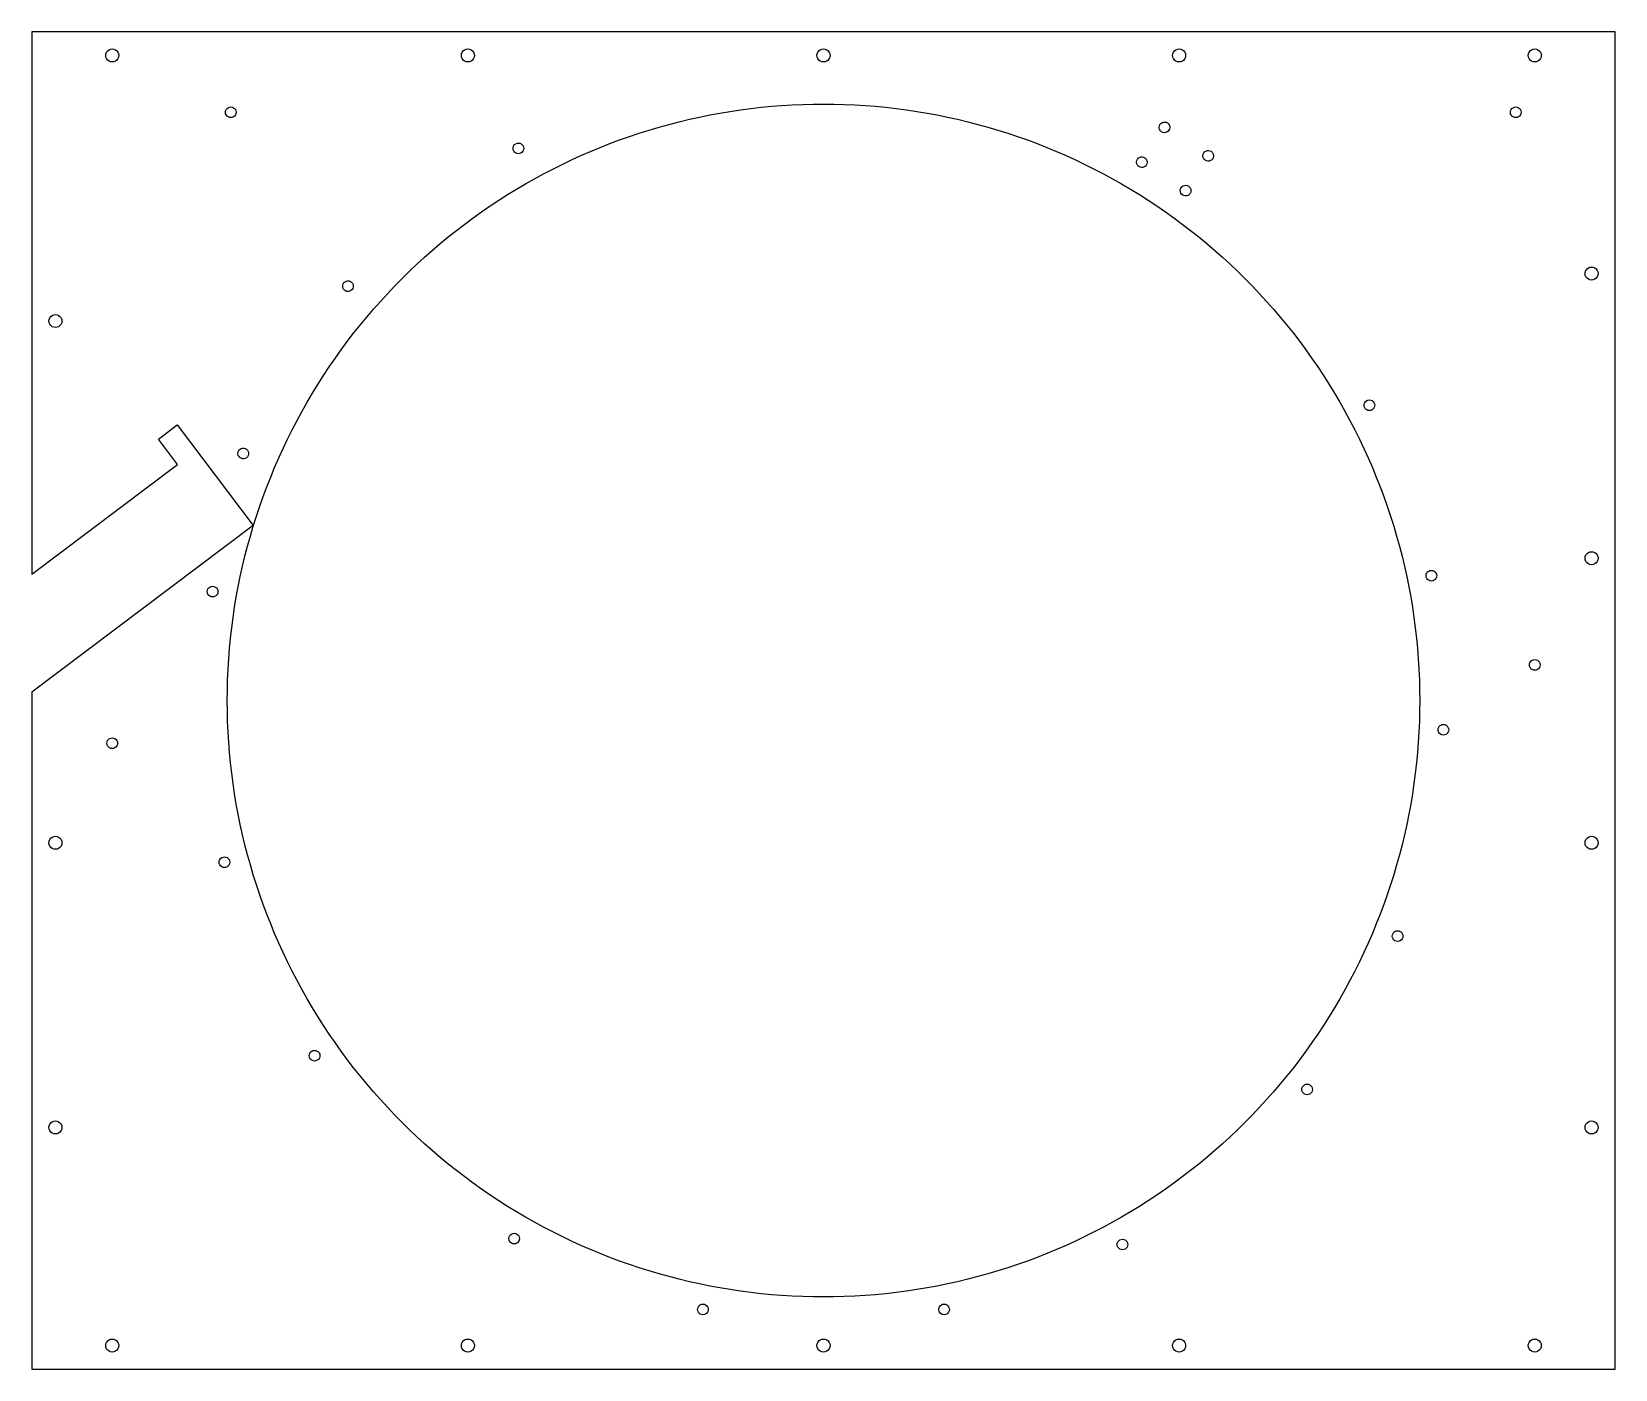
# Model space of a CAD drawing. Header units: metres. Extents: x -334 to 334, y -282 to 282.
import ezdxf

# ---------------------------------------------------------------- set-up
doc = ezdxf.new("R2010")
doc.units = ezdxf.units.M

msp = doc.modelspace()

# ---------------------------------------------------------------- linework, layer by layer
for p, q in [((334, 282), (-334, 282)), ((-334, 282), (-334, 53.2174)), ((334, -282), (334, 282)), ((-302.382, 273.375), (-301.945, 273.945)), ((-301.945, 273.945), (-301.375, 274.382)), ((-301.375, 274.382), (-300.712, 274.656)), ((-300.712, 274.656), (-300, 274.75)), ((-300, 274.75), (-299.288, 274.656)), ((-299.288, 274.656), (-298.625, 274.382)), ((-298.625, 274.382), (-298.055, 273.945)), ((-298.055, 273.945), (-297.618, 273.375)), ((-152.382, 273.375), (-151.945, 273.945)), ((-151.945, 273.945), (-151.375, 274.382)), ((-151.375, 274.382), (-150.712, 274.656)), ((-150.712, 274.656), (-150, 274.75)), ((-150, 274.75), (-149.288, 274.656)), ((-149.288, 274.656), (-148.625, 274.382)), ((-148.625, 274.382), (-148.055, 273.945)), ((-148.055, 273.945), (-147.618, 273.375)), ((-2.3816, 273.375), (-1.9445, 273.945)), ((-1.9445, 273.945), (-1.375, 274.382)), ((-1.375, 274.382), (-0.7117, 274.656)), ((-0.7117, 274.656), (0, 274.75)), ((0, 274.75), (0.7117, 274.656)), ((0.7117, 274.656), (1.375, 274.382)), ((1.375, 274.382), (1.9445, 273.945)), ((1.9445, 273.945), (2.3816, 273.375)), ((147.618, 273.375), (148.055, 273.945)), ((148.055, 273.945), (148.625, 274.382)), ((148.625, 274.382), (149.288, 274.656)), ((149.288, 274.656), (150, 274.75)), ((150, 274.75), (150.712, 274.656)), ((150.712, 274.656), (151.375, 274.382)), ((151.375, 274.382), (151.945, 273.945)), ((151.945, 273.945), (152.382, 273.375)), ((297.618, 273.375), (298.055, 273.945)), ((298.055, 273.945), (298.625, 274.382)), ((298.625, 274.382), (299.288, 274.656)), ((299.288, 274.656), (300, 274.75)), ((300, 274.75), (300.712, 274.656)), ((300.712, 274.656), (301.375, 274.382)), ((301.375, 274.382), (301.945, 273.945)), ((301.945, 273.945), (302.382, 273.375)), ((-302.75, 272), (-302.656, 272.712)), ((-302.656, 271.288), (-302.75, 272)), ((-302.656, 272.712), (-302.382, 273.375)), ((-302.382, 270.625), (-302.656, 271.288)), ((-301.945, 270.055), (-302.382, 270.625)), ((-301.375, 269.618), (-301.945, 270.055)), ((-300.712, 269.344), (-301.375, 269.618)), ((-300, 269.25), (-300.712, 269.344)), ((-299.288, 269.344), (-300, 269.25)), ((-298.625, 269.618), (-299.288, 269.344)), ((-298.055, 270.055), (-298.625, 269.618)), ((-297.618, 270.625), (-298.055, 270.055)), ((-297.618, 273.375), (-297.344, 272.712)), ((-297.344, 271.288), (-297.618, 270.625)), ((-297.344, 272.712), (-297.25, 272)), ((-297.25, 272), (-297.344, 271.288)), ((-152.75, 272), (-152.656, 272.712)), ((-152.656, 271.288), (-152.75, 272)), ((-152.656, 272.712), (-152.382, 273.375)), ((-152.382, 270.625), (-152.656, 271.288)), ((-151.945, 270.055), (-152.382, 270.625)), ((-151.375, 269.618), (-151.945, 270.055)), ((-150.712, 269.344), (-151.375, 269.618)), ((-150, 269.25), (-150.712, 269.344)), ((-149.288, 269.344), (-150, 269.25)), ((-148.625, 269.618), (-149.288, 269.344)), ((-148.055, 270.055), (-148.625, 269.618)), ((-147.618, 270.625), (-148.055, 270.055)), ((-147.618, 273.375), (-147.344, 272.712)), ((-147.344, 271.288), (-147.618, 270.625)), ((-147.344, 272.712), (-147.25, 272)), ((-147.25, 272), (-147.344, 271.288)), ((-2.75, 272), (-2.6563, 272.712)), ((-2.6563, 271.288), (-2.75, 272)), ((-2.6563, 272.712), (-2.3816, 273.375)), ((-2.3816, 270.625), (-2.6563, 271.288)), ((-1.9445, 270.055), (-2.3816, 270.625)), ((-1.375, 269.618), (-1.9445, 270.055)), ((-0.7117, 269.344), (-1.375, 269.618)), ((0, 269.25), (-0.7117, 269.344)), ((0.7117, 269.344), (0, 269.25)), ((1.375, 269.618), (0.7117, 269.344)), ((1.9445, 270.055), (1.375, 269.618)), ((2.3816, 270.625), (1.9445, 270.055)), ((2.3816, 273.375), (2.6563, 272.712)), ((2.6563, 271.288), (2.3816, 270.625)), ((2.6563, 272.712), (2.75, 272)), ((2.75, 272), (2.6563, 271.288)), ((147.25, 272), (147.344, 272.712)), ((147.344, 271.288), (147.25, 272)), ((147.344, 272.712), (147.618, 273.375)), ((147.618, 270.625), (147.344, 271.288)), ((148.055, 270.055), (147.618, 270.625)), ((148.625, 269.618), (148.055, 270.055)), ((149.288, 269.344), (148.625, 269.618)), ((150, 269.25), (149.288, 269.344)), ((150.712, 269.344), (150, 269.25)), ((151.375, 269.618), (150.712, 269.344)), ((151.945, 270.055), (151.375, 269.618)), ((152.382, 270.625), (151.945, 270.055)), ((152.382, 273.375), (152.656, 272.712)), ((152.656, 271.288), (152.382, 270.625)), ((152.656, 272.712), (152.75, 272)), ((152.75, 272), (152.656, 271.288)), ((297.25, 272), (297.344, 272.712)), ((297.344, 271.288), (297.25, 272)), ((297.344, 272.712), (297.618, 273.375)), ((297.618, 270.625), (297.344, 271.288)), ((298.055, 270.055), (297.618, 270.625)), ((298.625, 269.618), (298.055, 270.055)), ((299.288, 269.344), (298.625, 269.618)), ((300, 269.25), (299.288, 269.344)), ((300.712, 269.344), (300, 269.25)), ((301.375, 269.618), (300.712, 269.344)), ((301.945, 270.055), (301.375, 269.618)), ((302.382, 270.625), (301.945, 270.055)), ((302.382, 273.375), (302.656, 272.712)), ((302.656, 271.288), (302.382, 270.625)), ((302.656, 272.712), (302.75, 272)), ((302.75, 272), (302.656, 271.288)), ((-252.25, 248), (-252.173, 248.582)), ((-252.173, 247.418), (-252.25, 248)), ((-252.173, 248.582), (-251.949, 249.125)), ((-251.949, 246.875), (-252.173, 247.418)), ((-251.949, 249.125), (-251.591, 249.591)), ((-251.591, 249.591), (-251.125, 249.949)), ((-251.125, 249.949), (-250.582, 250.173)), ((-250.582, 250.173), (-250, 250.25)), ((-250, 250.25), (-249.418, 250.173)), ((-249.418, 250.173), (-248.875, 249.949)), ((-248.875, 249.949), (-248.409, 249.591)), ((-248.409, 249.591), (-248.051, 249.125)), ((-248.051, 249.125), (-247.827, 248.582)), ((-247.827, 247.418), (-248.051, 246.875)), ((-247.827, 248.582), (-247.75, 248)), ((-247.75, 248), (-247.827, 247.418)), ((-47.9884, 246.879), (-43.6725, 247.679)), ((-43.6725, 247.679), (-39.3433, 248.404)), ((-39.3433, 248.404), (-35.002, 249.052)), ((-35.002, 249.052), (-30.6501, 249.625)), ((-30.6501, 249.625), (-26.2889, 250.122)), ((-26.2889, 250.122), (-21.9197, 250.543)), ((-21.9197, 250.543), (-17.5437, 250.887)), ((-17.5437, 250.887), (-13.1625, 251.155)), ((-13.1625, 251.155), (-8.7772, 251.347)), ((-8.7772, 251.347), (-4.3893, 251.462)), ((-4.3893, 251.462), (0, 251.5)), ((0, 251.5), (4.3893, 251.462)), ((4.3893, 251.462), (8.7772, 251.347)), ((8.7772, 251.347), (13.1625, 251.155)), ((13.1625, 251.155), (17.5437, 250.887)), ((17.5437, 250.887), (21.9197, 250.543)), ((21.9197, 250.543), (26.2889, 250.122)), ((26.2889, 250.122), (30.6501, 249.625)), ((30.6501, 249.625), (35.002, 249.052)), ((35.002, 249.052), (39.3433, 248.404)), ((39.3433, 248.404), (43.6725, 247.679)), ((43.6725, 247.679), (47.9884, 246.879)), ((289.75, 248), (289.827, 248.582)), ((289.827, 247.418), (289.75, 248)), ((289.827, 248.582), (290.051, 249.125)), ((290.051, 246.875), (289.827, 247.418)), ((290.051, 249.125), (290.409, 249.591)), ((290.409, 249.591), (290.875, 249.949)), ((290.875, 249.949), (291.418, 250.173)), ((291.418, 250.173), (292, 250.25)), ((292, 250.25), (292.582, 250.173)), ((292.582, 250.173), (293.125, 249.949)), ((293.125, 249.949), (293.591, 249.591)), ((293.591, 249.591), (293.949, 249.125)), ((293.949, 249.125), (294.173, 248.582)), ((294.173, 247.418), (293.949, 246.875)), ((294.173, 248.582), (294.25, 248)), ((294.25, 248), (294.173, 247.418)), ((-251.591, 246.409), (-251.949, 246.875)), ((-251.125, 246.051), (-251.591, 246.409)), ((-250.582, 245.827), (-251.125, 246.051)), ((-250, 245.75), (-250.582, 245.827)), ((-249.418, 245.827), (-250, 245.75)), ((-248.875, 246.051), (-249.418, 245.827)), ((-248.409, 246.409), (-248.875, 246.051)), ((-248.051, 246.875), (-248.409, 246.409)), ((-77.7178, 239.191), (-73.5315, 240.511)), ((-73.5315, 240.511), (-69.3228, 241.757)), ((-69.3228, 241.757), (-65.093, 242.93)), ((-65.093, 242.93), (-60.8434, 244.029)), ((-60.8434, 244.029), (-56.5752, 245.054)), ((-56.5752, 245.054), (-52.2898, 246.004)), ((-52.2898, 246.004), (-47.9884, 246.879)), ((47.9884, 246.879), (52.2898, 246.004)), ((52.2898, 246.004), (56.5752, 245.054)), ((56.5752, 245.054), (60.8434, 244.029)), ((60.8434, 244.029), (65.093, 242.93)), ((65.093, 242.93), (69.3228, 241.757)), ((69.3228, 241.757), (73.5315, 240.511)), ((73.5315, 240.511), (77.7178, 239.191)), ((141.571, 241.775), (141.678, 242.353)), ((141.617, 241.19), (141.571, 241.775)), ((141.813, 240.636), (141.617, 241.19)), ((141.678, 242.353), (141.931, 242.883)), ((142.146, 240.152), (141.813, 240.636)), ((141.931, 242.883), (142.313, 243.33)), ((142.313, 243.33), (142.797, 243.662)), ((142.797, 243.662), (143.35, 243.858)), ((143.35, 243.858), (143.936, 243.904)), ((143.936, 243.904), (144.513, 243.797)), ((144.513, 243.797), (145.044, 243.544)), ((145.044, 243.544), (145.49, 243.163)), ((145.49, 243.163), (145.823, 242.679)), ((145.958, 240.962), (145.705, 240.432)), ((145.823, 242.679), (146.019, 242.125)), ((146.065, 241.54), (145.958, 240.962)), ((146.019, 242.125), (146.065, 241.54)), ((290.409, 246.409), (290.051, 246.875)), ((290.875, 246.051), (290.409, 246.409)), ((291.418, 245.827), (290.875, 246.051)), ((292, 245.75), (291.418, 245.827)), ((292.582, 245.827), (292, 245.75)), ((293.125, 246.051), (292.582, 245.827)), ((293.591, 246.409), (293.125, 246.051)), ((293.949, 246.875), (293.591, 246.409)), ((-130.883, 233.403), (-130.649, 233.941)), ((-130.649, 233.941), (-130.283, 234.401)), ((-130.283, 234.401), (-129.81, 234.75)), ((-129.81, 234.75), (-129.263, 234.964)), ((-129.263, 234.964), (-128.68, 235.03)), ((-128.68, 235.03), (-128.099, 234.943)), ((-128.099, 234.943), (-127.56, 234.708)), ((-127.56, 234.708), (-127.101, 234.342)), ((-127.101, 234.342), (-126.752, 233.87)), ((-126.752, 233.87), (-126.537, 233.323)), ((-94.2135, 233.187), (-90.1295, 234.795)), ((-90.1295, 234.795), (-86.0181, 236.333)), ((-86.0181, 236.333), (-81.8804, 237.798)), ((-81.8804, 237.798), (-77.7178, 239.191)), ((77.7178, 239.191), (81.8804, 237.798)), ((81.8804, 237.798), (86.0181, 236.333)), ((86.0181, 236.333), (90.1295, 234.795)), ((90.1295, 234.795), (94.2135, 233.187)), ((142.593, 239.77), (142.146, 240.152)), ((143.123, 239.518), (142.593, 239.77)), ((143.7, 239.411), (143.123, 239.518)), ((144.286, 239.457), (143.7, 239.411)), ((144.84, 239.653), (144.286, 239.457)), ((145.324, 239.985), (144.84, 239.653)), ((145.705, 240.432), (145.324, 239.985)), ((-130.971, 232.822), (-130.883, 233.403)), ((-130.905, 232.239), (-130.971, 232.822)), ((-130.69, 231.692), (-130.905, 232.239)), ((-130.341, 231.219), (-130.69, 231.692)), ((-129.882, 230.853), (-130.341, 231.219)), ((-129.344, 230.618), (-129.882, 230.853)), ((-128.763, 230.531), (-129.344, 230.618)), ((-128.179, 230.597), (-128.763, 230.531)), ((-127.632, 230.812), (-128.179, 230.597)), ((-127.16, 231.161), (-127.632, 230.812)), ((-126.794, 231.62), (-127.16, 231.161)), ((-126.559, 232.158), (-126.794, 231.62)), ((-126.472, 232.739), (-126.559, 232.158)), ((-126.537, 233.323), (-126.472, 232.739)), ((-110.25, 226.047), (-106.288, 227.936)), ((-106.288, 227.936), (-102.294, 229.757)), ((-102.294, 229.757), (-98.2689, 231.507)), ((-98.2689, 231.507), (-94.2135, 233.187)), ((94.2135, 233.187), (98.2689, 231.507)), ((98.2689, 231.507), (102.294, 229.757)), ((102.294, 229.757), (106.288, 227.936)), ((106.288, 227.936), (110.25, 226.047)), ((132.04, 227.098), (132.147, 227.676)), ((132.147, 227.676), (132.4, 228.206)), ((132.4, 228.206), (132.781, 228.653)), ((132.781, 228.653), (133.266, 228.985)), ((133.266, 228.985), (133.819, 229.182)), ((133.819, 229.182), (134.405, 229.228)), ((134.405, 229.228), (134.982, 229.121)), ((134.982, 229.121), (135.512, 228.868)), ((135.512, 228.868), (135.959, 228.486)), ((135.959, 228.486), (136.292, 228.002)), ((136.292, 228.002), (136.488, 227.449)), ((136.488, 227.449), (136.534, 226.863)), ((160.022, 229.793), (160.129, 230.371)), ((160.068, 229.208), (160.022, 229.793)), ((160.264, 228.654), (160.068, 229.208)), ((160.129, 230.371), (160.382, 230.901)), ((160.597, 228.17), (160.264, 228.654)), ((160.382, 230.901), (160.763, 231.347)), ((161.044, 227.788), (160.597, 228.17)), ((160.763, 231.347), (161.247, 231.68)), ((161.574, 227.536), (161.044, 227.788)), ((161.247, 231.68), (161.801, 231.876)), ((162.151, 227.428), (161.574, 227.536)), ((161.801, 231.876), (162.387, 231.922)), ((162.737, 227.475), (162.151, 227.428)), ((162.387, 231.922), (162.964, 231.815)), ((163.29, 227.671), (162.737, 227.475)), ((162.964, 231.815), (163.494, 231.562)), ((163.774, 228.003), (163.29, 227.671)), ((163.494, 231.562), (163.941, 231.181)), ((164.156, 228.45), (163.774, 228.003)), ((163.941, 231.181), (164.274, 230.697)), ((164.409, 228.98), (164.156, 228.45)), ((164.274, 230.697), (164.47, 230.143)), ((164.516, 229.558), (164.409, 228.98)), ((164.47, 230.143), (164.516, 229.558)), ((-121.93, 219.967), (-118.072, 222.061)), ((-118.072, 222.061), (-114.179, 224.088)), ((-114.179, 224.088), (-110.25, 226.047)), ((110.25, 226.047), (114.179, 224.088)), ((114.179, 224.088), (118.072, 222.061)), ((118.072, 222.061), (121.93, 219.967)), ((132.086, 226.513), (132.04, 227.098)), ((132.282, 225.959), (132.086, 226.513)), ((132.615, 225.475), (132.282, 225.959)), ((133.062, 225.094), (132.615, 225.475)), ((133.592, 224.841), (133.062, 225.094)), ((134.169, 224.734), (133.592, 224.841)), ((134.755, 224.78), (134.169, 224.734)), ((135.308, 224.976), (134.755, 224.78)), ((135.793, 225.309), (135.308, 224.976)), ((136.174, 225.755), (135.793, 225.309)), ((136.427, 226.285), (136.174, 225.755)), ((136.534, 226.863), (136.427, 226.285)), ((-133.275, 213.284), (-129.532, 215.578)), ((-129.532, 215.578), (-125.75, 217.805)), ((-125.75, 217.805), (-121.93, 219.967)), ((121.93, 219.967), (125.75, 217.805)), ((125.75, 217.805), (129.532, 215.578)), ((129.532, 215.578), (133.275, 213.284)), ((150.491, 215.116), (150.598, 215.694)), ((150.537, 214.531), (150.491, 215.116)), ((150.733, 213.977), (150.537, 214.531)), ((150.598, 215.694), (150.851, 216.224)), ((151.066, 213.493), (150.733, 213.977)), ((150.851, 216.224), (151.232, 216.671)), ((151.232, 216.671), (151.716, 217.003)), ((151.716, 217.003), (152.27, 217.199)), ((152.27, 217.199), (152.855, 217.246)), ((152.855, 217.246), (153.433, 217.139)), ((153.433, 217.139), (153.963, 216.886)), ((153.963, 216.886), (154.41, 216.504)), ((154.625, 213.773), (154.243, 213.327)), ((154.41, 216.504), (154.743, 216.02)), ((154.878, 214.303), (154.625, 213.773)), ((154.743, 216.02), (154.939, 215.466)), ((154.985, 214.881), (154.878, 214.303)), ((154.939, 215.466), (154.985, 214.881)), ((-144.254, 206.017), (-140.637, 208.503)), ((-140.637, 208.503), (-136.977, 210.926)), ((-136.977, 210.926), (-133.275, 213.284)), ((133.275, 213.284), (136.977, 210.926)), ((136.977, 210.926), (140.637, 208.503)), ((140.637, 208.503), (144.254, 206.017)), ((151.512, 213.112), (151.066, 213.493)), ((152.042, 212.859), (151.512, 213.112)), ((152.62, 212.752), (152.042, 212.859)), ((153.206, 212.798), (152.62, 212.752)), ((153.759, 212.994), (153.206, 212.798)), ((154.243, 213.327), (153.759, 212.994)), ((-154.839, 198.185), (-151.356, 200.857)), ((-151.356, 200.857), (-147.828, 203.468)), ((-147.828, 203.468), (-144.254, 206.017)), ((144.254, 206.017), (147.828, 203.468)), ((147.828, 203.468), (151.356, 200.857)), ((151.356, 200.857), (154.839, 198.185)), ((-161.661, 192.66), (-158.274, 195.452)), ((-158.274, 195.452), (-154.839, 198.185)), ((154.839, 198.185), (158.274, 195.452)), ((158.274, 195.452), (161.661, 192.66)), ((-168.286, 186.901), (-164.999, 189.809)), ((-164.999, 189.809), (-161.661, 192.66)), ((161.661, 192.66), (164.999, 189.809)), ((164.999, 189.809), (168.286, 186.901)), ((-177.837, 177.837), (-174.707, 180.914)), ((-174.707, 180.914), (-171.523, 183.935)), ((-171.523, 183.935), (-168.286, 186.901)), ((168.286, 186.901), (171.523, 183.935)), ((171.523, 183.935), (174.707, 180.914)), ((174.707, 180.914), (177.837, 177.837)), ((321.25, 180), (321.344, 180.712)), ((321.344, 180.712), (321.618, 181.375)), ((321.618, 181.375), (322.055, 181.945)), ((322.055, 181.945), (322.625, 182.382)), ((322.625, 182.382), (323.288, 182.656)), ((323.288, 182.656), (324, 182.75)), ((324, 182.75), (324.712, 182.656)), ((324.712, 182.656), (325.375, 182.382)), ((325.375, 182.382), (325.945, 181.945)), ((325.945, 181.945), (326.382, 181.375)), ((326.382, 181.375), (326.656, 180.712)), ((326.656, 180.712), (326.75, 180)), ((-202.819, 174.562), (-202.782, 175.149)), ((-202.702, 173.987), (-202.819, 174.562)), ((-202.782, 175.149), (-202.595, 175.705)), ((-202.441, 173.461), (-202.702, 173.987)), ((-202.595, 175.705), (-202.271, 176.195)), ((-202.271, 176.195), (-201.83, 176.584)), ((-201.83, 176.584), (-201.304, 176.845)), ((-201.304, 176.845), (-200.729, 176.962)), ((-200.729, 176.962), (-200.142, 176.925)), ((-200.142, 176.925), (-199.586, 176.738)), ((-199.586, 176.738), (-199.096, 176.414)), ((-199.096, 176.414), (-198.707, 175.973)), ((-198.553, 173.729), (-198.877, 173.239)), ((-198.707, 175.973), (-198.446, 175.447)), ((-198.366, 174.285), (-198.553, 173.729)), ((-198.446, 175.447), (-198.329, 174.872)), ((-198.329, 174.872), (-198.366, 174.285)), ((-183.935, 171.523), (-180.914, 174.707)), ((-180.914, 174.707), (-177.837, 177.837)), ((177.837, 177.837), (180.914, 174.707)), ((180.914, 174.707), (183.935, 171.523)), ((321.344, 179.288), (321.25, 180)), ((321.618, 178.625), (321.344, 179.288)), ((322.055, 178.055), (321.618, 178.625)), ((322.625, 177.618), (322.055, 178.055)), ((323.288, 177.344), (322.625, 177.618)), ((324, 177.25), (323.288, 177.344)), ((324.712, 177.344), (324, 177.25)), ((325.375, 177.618), (324.712, 177.344)), ((325.945, 178.055), (325.375, 177.618)), ((326.382, 178.625), (325.945, 178.055)), ((326.656, 179.288), (326.382, 178.625)), ((326.75, 180), (326.656, 179.288)), ((-202.052, 173.02), (-202.441, 173.461)), ((-201.562, 172.696), (-202.052, 173.02)), ((-201.006, 172.509), (-201.562, 172.696)), ((-200.419, 172.472), (-201.006, 172.509)), ((-199.844, 172.589), (-200.419, 172.472)), ((-199.318, 172.85), (-199.844, 172.589)), ((-198.877, 173.239), (-199.318, 172.85)), ((-189.809, 164.999), (-186.901, 168.286)), ((-186.901, 168.286), (-183.935, 171.523)), ((183.935, 171.523), (186.901, 168.286)), ((186.901, 168.286), (189.809, 164.999)), ((-326.75, 160), (-326.656, 160.712)), ((-326.656, 160.712), (-326.382, 161.375)), ((-326.382, 161.375), (-325.945, 161.945)), ((-325.945, 161.945), (-325.375, 162.382)), ((-325.375, 162.382), (-324.712, 162.656)), ((-324.712, 162.656), (-324, 162.75)), ((-324, 162.75), (-323.288, 162.656)), ((-323.288, 162.656), (-322.625, 162.382)), ((-322.625, 162.382), (-322.055, 161.945)), ((-322.055, 161.945), (-321.618, 161.375)), ((-321.618, 161.375), (-321.344, 160.712)), ((-321.344, 160.712), (-321.25, 160)), ((-195.452, 158.274), (-192.66, 161.661)), ((-192.66, 161.661), (-189.809, 164.999)), ((189.809, 164.999), (192.66, 161.661)), ((192.66, 161.661), (195.452, 158.274)), ((-326.656, 159.288), (-326.75, 160)), ((-326.382, 158.625), (-326.656, 159.288)), ((-325.945, 158.055), (-326.382, 158.625)), ((-325.375, 157.618), (-325.945, 158.055)), ((-324.712, 157.344), (-325.375, 157.618)), ((-324, 157.25), (-324.712, 157.344)), ((-323.288, 157.344), (-324, 157.25)), ((-322.625, 157.618), (-323.288, 157.344)), ((-322.055, 158.055), (-322.625, 157.618)), ((-321.618, 158.625), (-322.055, 158.055)), ((-321.344, 159.288), (-321.618, 158.625)), ((-321.25, 160), (-321.344, 159.288)), ((-200.857, 151.356), (-198.185, 154.839)), ((-198.185, 154.839), (-195.452, 158.274)), ((195.452, 158.274), (198.185, 154.839)), ((198.185, 154.839), (200.857, 151.356)), ((-206.017, 144.254), (-203.468, 147.828)), ((-203.468, 147.828), (-200.857, 151.356)), ((200.857, 151.356), (203.468, 147.828)), ((203.468, 147.828), (206.017, 144.254)), ((-210.926, 136.977), (-208.503, 140.637)), ((-208.503, 140.637), (-206.017, 144.254)), ((206.017, 144.254), (208.503, 140.637)), ((208.503, 140.637), (210.926, 136.977)), ((-213.284, 133.275), (-210.926, 136.977)), ((210.926, 136.977), (213.284, 133.275)), ((-217.805, 125.75), (-215.578, 129.532)), ((-215.578, 129.532), (-213.284, 133.275)), ((213.284, 133.275), (215.578, 129.532)), ((215.578, 129.532), (217.805, 125.75)), ((-222.061, 118.072), (-219.967, 121.93)), ((-219.967, 121.93), (-217.805, 125.75)), ((217.805, 125.75), (219.967, 121.93)), ((219.967, 121.93), (222.061, 118.072)), ((227.998, 124.495), (228.075, 125.077)), ((228.075, 123.912), (227.998, 124.495)), ((228.075, 125.077), (228.299, 125.62)), ((228.299, 123.37), (228.075, 123.912)), ((228.299, 125.62), (228.657, 126.086)), ((228.657, 122.904), (228.299, 123.37)), ((228.657, 126.086), (229.123, 126.443)), ((229.123, 122.546), (228.657, 122.904)), ((229.123, 126.443), (229.666, 126.668)), ((229.666, 122.321), (229.123, 122.546)), ((229.666, 126.668), (230.248, 126.745)), ((230.248, 122.245), (229.666, 122.321)), ((230.248, 126.745), (230.83, 126.668)), ((230.83, 122.321), (230.248, 122.245)), ((230.83, 126.668), (231.373, 126.443)), ((231.373, 122.546), (230.83, 122.321)), ((231.373, 126.443), (231.839, 126.086)), ((231.839, 122.904), (231.373, 122.546)), ((231.839, 126.086), (232.197, 125.62)), ((232.197, 123.37), (231.839, 122.904)), ((232.197, 125.62), (232.421, 125.077)), ((232.421, 123.912), (232.197, 123.37)), ((232.421, 125.077), (232.498, 124.495)), ((232.498, 124.495), (232.421, 123.912)), ((-280.559, 110.212), (-272.566, 116.222)), ((-272.566, 116.222), (-240.608, 73.7209)), ((-226.047, 110.25), (-224.088, 114.179)), ((-224.088, 114.179), (-222.061, 118.072)), ((222.061, 118.072), (224.088, 114.179)), ((224.088, 114.179), (226.047, 110.25)), ((-272.485, 99.4739), (-280.559, 110.212)), ((-227.936, 106.288), (-226.047, 110.25)), ((226.047, 110.25), (227.936, 106.288)), ((-246.981, 103.913), (-246.976, 104.5)), ((-246.835, 103.344), (-246.981, 103.913)), ((-246.976, 104.5), (-246.818, 105.066)), ((-246.546, 102.833), (-246.835, 103.344)), ((-246.818, 105.066), (-246.519, 105.572)), ((-246.135, 102.413), (-246.546, 102.833)), ((-246.519, 105.572), (-246.1, 105.983)), ((-245.629, 102.115), (-246.135, 102.413)), ((-246.1, 105.983), (-245.589, 106.272)), ((-245.063, 101.957), (-245.629, 102.115)), ((-245.589, 106.272), (-245.02, 106.419)), ((-244.476, 101.952), (-245.063, 101.957)), ((-245.02, 106.419), (-244.432, 106.413)), ((-243.907, 102.098), (-244.476, 101.952)), ((-244.432, 106.413), (-243.867, 106.255)), ((-243.396, 102.387), (-243.907, 102.098)), ((-243.867, 106.255), (-243.361, 105.957)), ((-242.976, 102.798), (-243.396, 102.387)), ((-243.361, 105.957), (-242.949, 105.537)), ((-242.678, 103.304), (-242.976, 102.798)), ((-242.949, 105.537), (-242.661, 105.026)), ((-242.52, 103.87), (-242.678, 103.304)), ((-242.661, 105.026), (-242.514, 104.457)), ((-242.514, 104.457), (-242.52, 103.87)), ((-231.507, 98.2689), (-229.757, 102.294)), ((-229.757, 102.294), (-227.936, 106.288)), ((227.936, 106.288), (229.757, 102.294)), ((229.757, 102.294), (231.507, 98.2689)), ((-334, 53.2174), (-272.485, 99.4739)), ((-234.795, 90.1295), (-233.187, 94.2135)), ((-233.187, 94.2135), (-231.507, 98.2689)), ((231.507, 98.2689), (233.187, 94.2135)), ((233.187, 94.2135), (234.795, 90.1295)), ((-236.333, 86.0181), (-234.795, 90.1295)), ((234.795, 90.1295), (236.333, 86.0181)), ((-239.191, 77.7178), (-237.798, 81.8804)), ((-237.798, 81.8804), (-236.333, 86.0181)), ((236.333, 86.0181), (237.798, 81.8804)), ((237.798, 81.8804), (239.191, 77.7178)), ((-240.608, 73.7209), (-334, 3.4947)), ((-241.757, 69.3228), (-240.511, 73.5315)), ((-240.511, 73.5315), (-239.191, 77.7178)), ((239.191, 77.7178), (240.511, 73.5315)), ((240.511, 73.5315), (241.757, 69.3228)), ((-242.93, 65.093), (-241.757, 69.3228)), ((241.757, 69.3228), (242.93, 65.093)), ((-245.054, 56.5752), (-244.029, 60.8434)), ((-244.029, 60.8434), (-242.93, 65.093)), ((242.93, 65.093), (244.029, 60.8434)), ((244.029, 60.8434), (245.054, 56.5752)), ((321.25, 60), (321.344, 60.7117)), ((321.344, 60.7117), (321.618, 61.375)), ((321.618, 61.375), (322.055, 61.9445)), ((322.055, 61.9445), (322.625, 62.3816)), ((322.625, 62.3816), (323.288, 62.6563)), ((323.288, 62.6563), (324, 62.75)), ((324, 62.75), (324.712, 62.6563)), ((324.712, 62.6563), (325.375, 62.3816)), ((325.375, 62.3816), (325.945, 61.9445)), ((325.945, 61.9445), (326.382, 61.375)), ((326.382, 61.375), (326.656, 60.7117)), ((326.656, 60.7117), (326.75, 60)), ((-246.004, 52.2898), (-245.054, 56.5752)), ((245.054, 56.5752), (246.004, 52.2898)), ((254.23, 53.2145), (254.455, 53.7571)), ((254.455, 53.7571), (254.813, 54.2231)), ((254.813, 54.2231), (255.279, 54.5807)), ((255.279, 54.5807), (255.821, 54.8055)), ((255.821, 54.8055), (256.404, 54.8821)), ((256.404, 54.8821), (256.986, 54.8055)), ((256.986, 54.8055), (257.529, 54.5807)), ((257.529, 54.5807), (257.995, 54.2231)), ((257.995, 54.2231), (258.352, 53.7571)), ((258.352, 53.7571), (258.577, 53.2145)), ((321.344, 59.2882), (321.25, 60)), ((321.618, 58.625), (321.344, 59.2882)), ((322.055, 58.0555), (321.618, 58.625)), ((322.625, 57.6184), (322.055, 58.0555)), ((323.288, 57.3437), (322.625, 57.6184)), ((324, 57.25), (323.288, 57.3437)), ((324.712, 57.3437), (324, 57.25)), ((325.375, 57.6184), (324.712, 57.3437)), ((325.945, 58.0555), (325.375, 57.6184)), ((326.382, 58.625), (325.945, 58.0555)), ((326.656, 59.2882), (326.382, 58.625)), ((326.75, 60), (326.656, 59.2882)), ((-259.867, 46.4846), (-259.642, 47.0272)), ((-259.642, 47.0272), (-259.285, 47.4932)), ((-259.285, 47.4932), (-258.819, 47.8508)), ((-258.819, 47.8508), (-258.276, 48.0756)), ((-258.276, 48.0756), (-257.694, 48.1522)), ((-257.694, 48.1522), (-257.111, 48.0756)), ((-257.111, 48.0756), (-256.569, 47.8508)), ((-256.569, 47.8508), (-256.103, 47.4932)), ((-256.103, 47.4932), (-255.745, 47.0272)), ((-255.745, 47.0272), (-255.52, 46.4846)), ((-247.679, 43.6725), (-246.879, 47.9884)), ((-246.879, 47.9884), (-246.004, 52.2898)), ((246.004, 52.2898), (246.879, 47.9884)), ((246.879, 47.9884), (247.679, 43.6725)), ((254.154, 52.6321), (254.23, 53.2145)), ((254.23, 52.0498), (254.154, 52.6321)), ((254.455, 51.5071), (254.23, 52.0498)), ((254.813, 51.0412), (254.455, 51.5071)), ((255.279, 50.6836), (254.813, 51.0412)), ((255.821, 50.4588), (255.279, 50.6836)), ((256.404, 50.3821), (255.821, 50.4588)), ((256.986, 50.4588), (256.404, 50.3821)), ((257.529, 50.6836), (256.986, 50.4588)), ((257.995, 51.0412), (257.529, 50.6836)), ((258.352, 51.5071), (257.995, 51.0412)), ((258.577, 52.0498), (258.352, 51.5071)), ((258.577, 53.2145), (258.654, 52.6321)), ((258.654, 52.6321), (258.577, 52.0498)), ((-259.944, 45.9022), (-259.867, 46.4846)), ((-259.867, 45.3199), (-259.944, 45.9022)), ((-259.642, 44.7772), (-259.867, 45.3199)), ((-259.285, 44.3112), (-259.642, 44.7772)), ((-258.819, 43.9537), (-259.285, 44.3112)), ((-258.276, 43.7289), (-258.819, 43.9537)), ((-257.694, 43.6522), (-258.276, 43.7289)), ((-257.111, 43.7289), (-257.694, 43.6522)), ((-256.569, 43.9537), (-257.111, 43.7289)), ((-256.103, 44.3112), (-256.569, 43.9537)), ((-255.745, 44.7772), (-256.103, 44.3112)), ((-255.52, 45.3199), (-255.745, 44.7772)), ((-255.52, 46.4846), (-255.444, 45.9022)), ((-255.444, 45.9022), (-255.52, 45.3199)), ((-248.404, 39.3433), (-247.679, 43.6725)), ((247.679, 43.6725), (248.404, 39.3433)), ((-249.625, 30.6501), (-249.052, 35.002)), ((-249.052, 35.002), (-248.404, 39.3433)), ((248.404, 39.3433), (249.052, 35.002)), ((249.052, 35.002), (249.625, 30.6501)), ((-250.122, 26.2889), (-249.625, 30.6501)), ((249.625, 30.6501), (250.122, 26.2889)), ((-250.887, 17.5437), (-250.543, 21.9197)), ((-250.543, 21.9197), (-250.122, 26.2889)), ((250.122, 26.2889), (250.543, 21.9197)), ((250.543, 21.9197), (250.887, 17.5437)), ((-251.155, 13.1625), (-250.887, 17.5437)), ((250.887, 17.5437), (251.155, 13.1625)), ((297.75, 15), (297.827, 15.5823)), ((297.827, 14.4176), (297.75, 15)), ((297.827, 15.5823), (298.051, 16.125)), ((298.051, 13.875), (297.827, 14.4176)), ((298.051, 16.125), (298.409, 16.591)), ((298.409, 13.409), (298.051, 13.875)), ((298.409, 16.591), (298.875, 16.9485)), ((298.875, 13.0514), (298.409, 13.409)), ((298.875, 16.9485), (299.418, 17.1733)), ((299.418, 17.1733), (300, 17.25)), ((300, 17.25), (300.582, 17.1733)), ((300.582, 17.1733), (301.125, 16.9485)), ((301.125, 16.9485), (301.591, 16.591)), ((301.591, 13.409), (301.125, 13.0514)), ((301.591, 16.591), (301.949, 16.125)), ((301.949, 13.875), (301.591, 13.409)), ((301.949, 16.125), (302.173, 15.5823)), ((302.173, 14.4176), (301.949, 13.875)), ((302.173, 15.5823), (302.25, 15)), ((302.25, 15), (302.173, 14.4176)), ((-251.462, 4.3893), (-251.347, 8.7772)), ((-251.347, 8.7772), (-251.155, 13.1625)), ((251.155, 13.1625), (251.347, 8.7772)), ((251.347, 8.7772), (251.462, 4.3893)), ((299.418, 12.8267), (298.875, 13.0514)), ((300, 12.75), (299.418, 12.8267)), ((300.582, 12.8267), (300, 12.75)), ((301.125, 13.0514), (300.582, 12.8267)), ((-334, 3.4947), (-334, -282)), ((-251.5, 0), (-251.462, 4.3893)), ((-251.462, -4.3893), (-251.5, 0)), ((251.462, 4.3893), (251.5, 0)), ((251.5, 0), (251.462, -4.3893)), ((-251.347, -8.7772), (-251.462, -4.3893)), ((251.462, -4.3893), (251.347, -8.7772)), ((-251.155, -13.1625), (-251.347, -8.7772)), ((-250.887, -17.5437), (-251.155, -13.1625)), ((251.155, -13.1625), (250.887, -17.5437)), ((251.347, -8.7772), (251.155, -13.1625)), ((259.209, -12.3301), (259.286, -11.7478)), ((259.286, -12.9124), (259.209, -12.3301)), ((259.286, -11.7478), (259.511, -11.2051)), ((259.511, -13.4551), (259.286, -12.9124)), ((259.511, -11.2051), (259.868, -10.7391)), ((259.868, -10.7391), (260.334, -10.3815)), ((260.334, -10.3815), (260.877, -10.1568)), ((260.877, -10.1568), (261.459, -10.0801)), ((261.459, -10.0801), (262.042, -10.1568)), ((262.042, -10.1568), (262.584, -10.3815)), ((262.584, -10.3815), (263.05, -10.7391)), ((263.05, -10.7391), (263.408, -11.2051)), ((263.408, -11.2051), (263.633, -11.7478)), ((263.633, -12.9124), (263.408, -13.4551)), ((263.633, -11.7478), (263.709, -12.3301)), ((263.709, -12.3301), (263.633, -12.9124)), ((-302.25, -18), (-302.173, -17.4176)), ((-302.173, -18.5823), (-302.25, -18)), ((-302.173, -17.4176), (-301.949, -16.875)), ((-301.949, -19.125), (-302.173, -18.5823)), ((-301.949, -16.875), (-301.591, -16.409)), ((-301.591, -19.591), (-301.949, -19.125)), ((-301.591, -16.409), (-301.125, -16.0514)), ((-301.125, -19.9485), (-301.591, -19.591)), ((-301.125, -16.0514), (-300.582, -15.8267)), ((-300.582, -20.1733), (-301.125, -19.9485)), ((-300.582, -15.8267), (-300, -15.75)), ((-300, -15.75), (-299.418, -15.8267)), ((-299.418, -15.8267), (-298.875, -16.0514)), ((-298.875, -19.9485), (-299.418, -20.1733)), ((-298.875, -16.0514), (-298.409, -16.409)), ((-298.409, -19.591), (-298.875, -19.9485)), ((-298.409, -16.409), (-298.051, -16.875)), ((-298.051, -19.125), (-298.409, -19.591)), ((-298.051, -16.875), (-297.827, -17.4176)), ((-297.827, -18.5823), (-298.051, -19.125)), ((-297.827, -17.4176), (-297.75, -18)), ((-297.75, -18), (-297.827, -18.5823)), ((-250.543, -21.9197), (-250.887, -17.5437)), ((250.887, -17.5437), (250.543, -21.9197)), ((259.868, -13.9211), (259.511, -13.4551)), ((260.334, -14.2787), (259.868, -13.9211)), ((260.877, -14.5034), (260.334, -14.2787)), ((261.459, -14.5801), (260.877, -14.5034)), ((262.042, -14.5034), (261.459, -14.5801)), ((262.584, -14.2787), (262.042, -14.5034)), ((263.05, -13.9211), (262.584, -14.2787)), ((263.408, -13.4551), (263.05, -13.9211)), ((-300, -20.25), (-300.582, -20.1733)), ((-299.418, -20.1733), (-300, -20.25)), ((-250.122, -26.2889), (-250.543, -21.9197)), ((-249.625, -30.6501), (-250.122, -26.2889)), ((250.122, -26.2889), (249.625, -30.6501)), ((250.543, -21.9197), (250.122, -26.2889)), ((-249.052, -35.002), (-249.625, -30.6501)), ((249.625, -30.6501), (249.052, -35.002)), ((-248.404, -39.3433), (-249.052, -35.002)), ((-247.679, -43.6725), (-248.404, -39.3433)), ((248.404, -39.3433), (247.679, -43.6725)), ((249.052, -35.002), (248.404, -39.3433)), ((-246.879, -47.9884), (-247.679, -43.6725)), ((247.679, -43.6725), (246.879, -47.9884)), ((-246.004, -52.2898), (-246.879, -47.9884)), ((-245.054, -56.5752), (-246.004, -52.2898)), ((246.004, -52.2898), (245.054, -56.5752)), ((246.879, -47.9884), (246.004, -52.2898)), ((-326.75, -60), (-326.656, -59.2882)), ((-326.656, -60.7117), (-326.75, -60)), ((-326.656, -59.2882), (-326.382, -58.625)), ((-326.382, -58.625), (-325.945, -58.0555)), ((-325.945, -58.0555), (-325.375, -57.6184)), ((-325.375, -57.6184), (-324.712, -57.3437)), ((-324.712, -57.3437), (-324, -57.25)), ((-324, -57.25), (-323.288, -57.3437)), ((-323.288, -57.3437), (-322.625, -57.6184)), ((-322.625, -57.6184), (-322.055, -58.0555)), ((-322.055, -58.0555), (-321.618, -58.625)), ((-321.618, -58.625), (-321.344, -59.2882)), ((-321.344, -59.2882), (-321.25, -60)), ((-321.25, -60), (-321.344, -60.7117)), ((-244.029, -60.8434), (-245.054, -56.5752)), ((245.054, -56.5752), (244.029, -60.8434)), ((321.25, -60), (321.344, -59.2882)), ((321.344, -60.7117), (321.25, -60)), ((321.344, -59.2882), (321.618, -58.625)), ((321.618, -58.625), (322.055, -58.0555)), ((322.055, -58.0555), (322.625, -57.6184)), ((322.625, -57.6184), (323.288, -57.3437)), ((323.288, -57.3437), (324, -57.25)), ((324, -57.25), (324.712, -57.3437)), ((324.712, -57.3437), (325.375, -57.6184)), ((325.375, -57.6184), (325.945, -58.0555)), ((325.945, -58.0555), (326.382, -58.625)), ((326.382, -58.625), (326.656, -59.2882)), ((326.656, -59.2882), (326.75, -60)), ((326.75, -60), (326.656, -60.7117)), ((-326.382, -61.375), (-326.656, -60.7117)), ((-325.945, -61.9445), (-326.382, -61.375)), ((-325.375, -62.3816), (-325.945, -61.9445)), ((-324.712, -62.6563), (-325.375, -62.3816)), ((-324, -62.75), (-324.712, -62.6563)), ((-323.288, -62.6563), (-324, -62.75)), ((-322.625, -62.3816), (-323.288, -62.6563)), ((-322.055, -61.9445), (-322.625, -62.3816)), ((-321.618, -61.375), (-322.055, -61.9445)), ((-321.344, -60.7117), (-321.618, -61.375)), ((-254.661, -67.062), (-254.303, -66.5961)), ((-254.303, -66.5961), (-253.837, -66.2385)), ((-253.837, -66.2385), (-253.295, -66.0137)), ((-253.295, -66.0137), (-252.712, -65.937)), ((-252.712, -65.937), (-252.13, -66.0137)), ((-252.13, -66.0137), (-251.587, -66.2385)), ((-251.587, -66.2385), (-251.121, -66.5961)), ((-251.121, -66.5961), (-250.764, -67.062)), ((-242.93, -65.093), (-244.029, -60.8434)), ((-241.757, -69.3228), (-242.93, -65.093)), ((242.93, -65.093), (241.757, -69.3228)), ((244.029, -60.8434), (242.93, -65.093)), ((321.618, -61.375), (321.344, -60.7117)), ((322.055, -61.9445), (321.618, -61.375)), ((322.625, -62.3816), (322.055, -61.9445)), ((323.288, -62.6563), (322.625, -62.3816)), ((324, -62.75), (323.288, -62.6563)), ((324.712, -62.6563), (324, -62.75)), ((325.375, -62.3816), (324.712, -62.6563)), ((325.945, -61.9445), (325.375, -62.3816)), ((326.382, -61.375), (325.945, -61.9445)), ((326.656, -60.7117), (326.382, -61.375)), ((-254.962, -68.187), (-254.886, -67.6047)), ((-254.886, -68.7694), (-254.962, -68.187)), ((-254.886, -67.6047), (-254.661, -67.062)), ((-254.661, -69.312), (-254.886, -68.7694)), ((-254.303, -69.778), (-254.661, -69.312)), ((-253.837, -70.1356), (-254.303, -69.778)), ((-253.295, -70.3604), (-253.837, -70.1356)), ((-252.712, -70.437), (-253.295, -70.3604)), ((-252.13, -70.3604), (-252.712, -70.437)), ((-251.587, -70.1356), (-252.13, -70.3604)), ((-251.121, -69.778), (-251.587, -70.1356)), ((-250.764, -69.312), (-251.121, -69.778)), ((-250.764, -67.062), (-250.539, -67.6047)), ((-250.539, -68.7694), (-250.764, -69.312)), ((-250.539, -67.6047), (-250.462, -68.187)), ((-250.462, -68.187), (-250.539, -68.7694)), ((-240.511, -73.5315), (-241.757, -69.3228)), ((241.757, -69.3228), (240.511, -73.5315)), ((-239.191, -77.7178), (-240.511, -73.5315)), ((-237.798, -81.8804), (-239.191, -77.7178)), ((239.191, -77.7178), (237.798, -81.8804)), ((240.511, -73.5315), (239.191, -77.7178)), ((-236.333, -86.0181), (-237.798, -81.8804)), ((-234.795, -90.1295), (-236.333, -86.0181)), ((236.333, -86.0181), (234.795, -90.1295)), ((237.798, -81.8804), (236.333, -86.0181)), ((-233.187, -94.2135), (-234.795, -90.1295)), ((234.795, -90.1295), (233.187, -94.2135)), ((-231.507, -98.2689), (-233.187, -94.2135)), ((-229.757, -102.294), (-231.507, -98.2689)), ((231.507, -98.2689), (229.757, -102.294)), ((233.187, -94.2135), (231.507, -98.2689)), ((239.924, -99.3226), (240, -98.7403)), ((240, -99.905), (239.924, -99.3226)), ((240, -98.7403), (240.225, -98.1976)), ((240.225, -100.448), (240, -99.905)), ((240.225, -98.1976), (240.583, -97.7317)), ((240.583, -97.7317), (241.049, -97.3741)), ((241.049, -97.3741), (241.591, -97.1493)), ((241.591, -97.1493), (242.174, -97.0726)), ((242.174, -97.0726), (242.756, -97.1493)), ((242.756, -97.1493), (243.299, -97.3741)), ((243.299, -97.3741), (243.765, -97.7317)), ((243.765, -97.7317), (244.122, -98.1976)), ((244.122, -98.1976), (244.347, -98.7403)), ((244.347, -99.905), (244.122, -100.448)), ((244.347, -98.7403), (244.424, -99.3226)), ((244.424, -99.3226), (244.347, -99.905)), ((-227.936, -106.288), (-229.757, -102.294)), ((-226.047, -110.25), (-227.936, -106.288)), ((227.936, -106.288), (226.047, -110.25)), ((229.757, -102.294), (227.936, -106.288)), ((240.583, -100.914), (240.225, -100.448)), ((241.049, -101.271), (240.583, -100.914)), ((241.591, -101.496), (241.049, -101.271)), ((242.174, -101.573), (241.591, -101.496)), ((242.756, -101.496), (242.174, -101.573)), ((243.299, -101.271), (242.756, -101.496)), ((243.765, -100.914), (243.299, -101.271)), ((244.122, -100.448), (243.765, -100.914)), ((-224.088, -114.179), (-226.047, -110.25)), ((226.047, -110.25), (224.088, -114.179)), ((-222.061, -118.072), (-224.088, -114.179)), ((-219.967, -121.93), (-222.061, -118.072)), ((222.061, -118.072), (219.967, -121.93)), ((224.088, -114.179), (222.061, -118.072)), ((-217.805, -125.75), (-219.967, -121.93)), ((-215.578, -129.532), (-217.805, -125.75)), ((217.805, -125.75), (215.578, -129.532)), ((219.967, -121.93), (217.805, -125.75)), ((-213.284, -133.275), (-215.578, -129.532)), ((-210.926, -136.977), (-213.284, -133.275)), ((213.284, -133.275), (210.926, -136.977)), ((215.578, -129.532), (213.284, -133.275)), ((-208.503, -140.637), (-210.926, -136.977)), ((210.926, -136.977), (208.503, -140.637)), ((-206.017, -144.254), (-208.503, -140.637)), ((-203.468, -147.828), (-206.017, -144.254)), ((206.017, -144.254), (203.468, -147.828)), ((208.503, -140.637), (206.017, -144.254)), ((-216.925, -149.759), (-216.848, -149.177)), ((-216.848, -150.342), (-216.925, -149.759)), ((-216.848, -149.177), (-216.623, -148.634)), ((-216.623, -150.884), (-216.848, -150.342)), ((-216.623, -148.634), (-216.266, -148.168)), ((-216.266, -151.35), (-216.623, -150.884)), ((-216.266, -148.168), (-215.8, -147.811)), ((-215.8, -151.708), (-216.266, -151.35)), ((-215.8, -147.811), (-215.257, -147.586)), ((-215.257, -151.933), (-215.8, -151.708)), ((-215.257, -147.586), (-214.675, -147.509)), ((-214.675, -152.009), (-215.257, -151.933)), ((-214.675, -147.509), (-214.092, -147.586)), ((-214.092, -151.933), (-214.675, -152.009)), ((-214.092, -147.586), (-213.55, -147.811)), ((-213.55, -151.708), (-214.092, -151.933)), ((-213.55, -147.811), (-213.084, -148.168)), ((-213.084, -151.35), (-213.55, -151.708)), ((-213.084, -148.168), (-212.726, -148.634)), ((-212.726, -150.884), (-213.084, -151.35)), ((-212.726, -148.634), (-212.501, -149.177)), ((-212.501, -150.342), (-212.726, -150.884)), ((-212.501, -149.177), (-212.425, -149.759)), ((-212.425, -149.759), (-212.501, -150.342)), ((-200.857, -151.356), (-203.468, -147.828)), ((-198.185, -154.839), (-200.857, -151.356)), ((200.857, -151.356), (198.185, -154.839)), ((203.468, -147.828), (200.857, -151.356)), ((-195.452, -158.274), (-198.185, -154.839)), ((-192.66, -161.661), (-195.452, -158.274)), ((195.452, -158.274), (192.66, -161.661)), ((198.185, -154.839), (195.452, -158.274)), ((-189.809, -164.999), (-192.66, -161.661)), ((-186.901, -168.286), (-189.809, -164.999)), ((189.809, -164.999), (186.901, -168.286)), ((192.66, -161.661), (189.809, -164.999)), ((201.742, -164.014), (201.818, -163.431)), ((201.818, -164.596), (201.742, -164.014)), ((201.818, -163.431), (202.043, -162.889)), ((202.043, -165.139), (201.818, -164.596)), ((202.043, -162.889), (202.401, -162.423)), ((202.401, -165.605), (202.043, -165.139)), ((202.401, -162.423), (202.867, -162.065)), ((202.867, -165.962), (202.401, -165.605)), ((202.867, -162.065), (203.409, -161.84)), ((203.409, -166.187), (202.867, -165.962)), ((203.409, -161.84), (203.992, -161.764)), ((203.992, -166.264), (203.409, -166.187)), ((203.992, -161.764), (204.574, -161.84)), ((204.574, -166.187), (203.992, -166.264)), ((204.574, -161.84), (205.117, -162.065)), ((205.117, -165.962), (204.574, -166.187)), ((205.117, -162.065), (205.583, -162.423)), ((205.583, -165.605), (205.117, -165.962)), ((205.583, -162.423), (205.94, -162.889)), ((205.94, -165.139), (205.583, -165.605)), ((205.94, -162.889), (206.165, -163.431)), ((206.165, -164.596), (205.94, -165.139)), ((206.165, -163.431), (206.242, -164.014)), ((206.242, -164.014), (206.165, -164.596)), ((-183.935, -171.523), (-186.901, -168.286)), ((-180.914, -174.707), (-183.935, -171.523)), ((183.935, -171.523), (180.914, -174.707)), ((186.901, -168.286), (183.935, -171.523)), ((-326.75, -180), (-326.656, -179.288)), ((-326.656, -180.712), (-326.75, -180)), ((-326.656, -179.288), (-326.382, -178.625)), ((-326.382, -178.625), (-325.945, -178.055)), ((-325.945, -178.055), (-325.375, -177.618)), ((-325.375, -177.618), (-324.712, -177.344)), ((-324.712, -177.344), (-324, -177.25)), ((-324, -177.25), (-323.288, -177.344)), ((-323.288, -177.344), (-322.625, -177.618)), ((-322.625, -177.618), (-322.055, -178.055)), ((-322.055, -178.055), (-321.618, -178.625)), ((-321.618, -178.625), (-321.344, -179.288)), ((-321.344, -179.288), (-321.25, -180)), ((-321.25, -180), (-321.344, -180.712)), ((-177.837, -177.837), (-180.914, -174.707)), ((-174.707, -180.914), (-177.837, -177.837)), ((177.837, -177.837), (174.707, -180.914)), ((180.914, -174.707), (177.837, -177.837)), ((321.25, -180), (321.344, -179.288)), ((321.344, -180.712), (321.25, -180)), ((321.344, -179.288), (321.618, -178.625)), ((321.618, -178.625), (322.055, -178.055)), ((322.055, -178.055), (322.625, -177.618)), ((322.625, -177.618), (323.288, -177.344)), ((323.288, -177.344), (324, -177.25)), ((324, -177.25), (324.712, -177.344)), ((324.712, -177.344), (325.375, -177.618)), ((325.375, -177.618), (325.945, -178.055)), ((325.945, -178.055), (326.382, -178.625)), ((326.382, -178.625), (326.656, -179.288)), ((326.656, -179.288), (326.75, -180)), ((326.75, -180), (326.656, -180.712)), ((-326.382, -181.375), (-326.656, -180.712)), ((-325.945, -181.945), (-326.382, -181.375)), ((-325.375, -182.382), (-325.945, -181.945)), ((-324.712, -182.656), (-325.375, -182.382)), ((-324, -182.75), (-324.712, -182.656)), ((-323.288, -182.656), (-324, -182.75)), ((-322.625, -182.382), (-323.288, -182.656)), ((-322.055, -181.945), (-322.625, -182.382)), ((-321.618, -181.375), (-322.055, -181.945)), ((-321.344, -180.712), (-321.618, -181.375)), ((-171.523, -183.935), (-174.707, -180.914)), ((-168.286, -186.901), (-171.523, -183.935)), ((-164.999, -189.809), (-168.286, -186.901)), ((168.286, -186.901), (164.999, -189.809)), ((171.523, -183.935), (168.286, -186.901)), ((174.707, -180.914), (171.523, -183.935)), ((321.618, -181.375), (321.344, -180.712)), ((322.055, -181.945), (321.618, -181.375)), ((322.625, -182.382), (322.055, -181.945)), ((323.288, -182.656), (322.625, -182.382)), ((324, -182.75), (323.288, -182.656)), ((324.712, -182.656), (324, -182.75)), ((325.375, -182.382), (324.712, -182.656)), ((325.945, -181.945), (325.375, -182.382)), ((326.382, -181.375), (325.945, -181.945)), ((326.656, -180.712), (326.382, -181.375)), ((-161.661, -192.66), (-164.999, -189.809)), ((-158.274, -195.452), (-161.661, -192.66)), ((161.661, -192.66), (158.274, -195.452)), ((164.999, -189.809), (161.661, -192.66)), ((-154.839, -198.185), (-158.274, -195.452)), ((-151.356, -200.857), (-154.839, -198.185)), ((154.839, -198.185), (151.356, -200.857)), ((158.274, -195.452), (154.839, -198.185)), ((-147.828, -203.468), (-151.356, -200.857)), ((-144.254, -206.017), (-147.828, -203.468)), ((-140.637, -208.503), (-144.254, -206.017)), ((144.254, -206.017), (140.637, -208.503)), ((147.828, -203.468), (144.254, -206.017)), ((151.356, -200.857), (147.828, -203.468)), ((-136.977, -210.926), (-140.637, -208.503)), ((-133.275, -213.284), (-136.977, -210.926)), ((-129.532, -215.578), (-133.275, -213.284)), ((133.275, -213.284), (129.532, -215.578)), ((136.977, -210.926), (133.275, -213.284)), ((140.637, -208.503), (136.977, -210.926)), ((-125.75, -217.805), (-129.532, -215.578)), ((-121.93, -219.967), (-125.75, -217.805)), ((-118.072, -222.061), (-121.93, -219.967)), ((121.93, -219.967), (118.072, -222.061)), ((125.75, -217.805), (121.93, -219.967)), ((129.532, -215.578), (125.75, -217.805)), ((-132.729, -226.91), (-132.652, -226.328)), ((-132.652, -227.493), (-132.729, -226.91)), ((-132.652, -226.328), (-132.428, -225.785)), ((-132.428, -225.785), (-132.07, -225.319)), ((-132.07, -225.319), (-131.604, -224.962)), ((-131.604, -224.962), (-131.062, -224.737)), ((-131.062, -224.737), (-130.479, -224.66)), ((-130.479, -224.66), (-129.897, -224.737)), ((-129.897, -224.737), (-129.354, -224.962)), ((-129.354, -224.962), (-128.888, -225.319)), ((-128.888, -225.319), (-128.531, -225.785)), ((-128.531, -225.785), (-128.306, -226.328)), ((-128.306, -226.328), (-128.229, -226.91)), ((-128.229, -226.91), (-128.306, -227.493)), ((-114.179, -224.088), (-118.072, -222.061)), ((-110.25, -226.047), (-114.179, -224.088)), ((-106.288, -227.936), (-110.25, -226.047)), ((110.25, -226.047), (106.288, -227.936)), ((114.179, -224.088), (110.25, -226.047)), ((118.072, -222.061), (114.179, -224.088)), ((-132.428, -228.035), (-132.652, -227.493)), ((-132.07, -228.501), (-132.428, -228.035)), ((-131.604, -228.859), (-132.07, -228.501)), ((-131.062, -229.084), (-131.604, -228.859)), ((-130.479, -229.16), (-131.062, -229.084)), ((-129.897, -229.084), (-130.479, -229.16)), ((-129.354, -228.859), (-129.897, -229.084)), ((-128.888, -228.501), (-129.354, -228.859)), ((-128.531, -228.035), (-128.888, -228.501)), ((-128.306, -227.493), (-128.531, -228.035)), ((-102.294, -229.757), (-106.288, -227.936)), ((-98.2689, -231.507), (-102.294, -229.757)), ((-94.2135, -233.187), (-98.2689, -231.507)), ((-90.1295, -234.795), (-94.2135, -233.187)), ((94.2135, -233.187), (90.1295, -234.795)), ((98.2689, -231.507), (94.2135, -233.187)), ((102.294, -229.757), (98.2689, -231.507)), ((106.288, -227.936), (102.294, -229.757)), ((123.849, -229.373), (123.926, -228.791)), ((123.926, -229.956), (123.849, -229.373)), ((123.926, -228.791), (124.15, -228.248)), ((124.15, -230.498), (123.926, -229.956)), ((124.15, -228.248), (124.508, -227.782)), ((124.508, -230.964), (124.15, -230.498)), ((124.508, -227.782), (124.974, -227.425)), ((124.974, -231.322), (124.508, -230.964)), ((124.974, -227.425), (125.517, -227.2)), ((125.517, -231.547), (124.974, -231.322)), ((125.517, -227.2), (126.099, -227.123)), ((126.099, -231.623), (125.517, -231.547)), ((126.099, -227.123), (126.681, -227.2)), ((126.681, -231.547), (126.099, -231.623)), ((126.681, -227.2), (127.224, -227.425)), ((127.224, -231.322), (126.681, -231.547)), ((127.224, -227.425), (127.69, -227.782)), ((127.69, -230.964), (127.224, -231.322)), ((127.69, -227.782), (128.048, -228.248)), ((128.048, -230.498), (127.69, -230.964)), ((128.048, -228.248), (128.272, -228.791)), ((128.272, -229.956), (128.048, -230.498)), ((128.272, -228.791), (128.349, -229.373)), ((128.349, -229.373), (128.272, -229.956)), ((-86.0181, -236.333), (-90.1295, -234.795)), ((-81.8804, -237.798), (-86.0181, -236.333)), ((-77.7178, -239.191), (-81.8804, -237.798)), ((-73.5315, -240.511), (-77.7178, -239.191)), ((77.7178, -239.191), (73.5315, -240.511)), ((81.8804, -237.798), (77.7178, -239.191)), ((86.0181, -236.333), (81.8804, -237.798)), ((90.1295, -234.795), (86.0181, -236.333)), ((-69.3228, -241.757), (-73.5315, -240.511)), ((-65.093, -242.93), (-69.3228, -241.757)), ((-60.8434, -244.029), (-65.093, -242.93)), ((-56.5752, -245.054), (-60.8434, -244.029)), ((-52.2898, -246.004), (-56.5752, -245.054)), ((-47.9884, -246.879), (-52.2898, -246.004)), ((-43.6725, -247.679), (-47.9884, -246.879)), ((47.9884, -246.879), (43.6725, -247.679)), ((52.2898, -246.004), (47.9884, -246.879)), ((56.5752, -245.054), (52.2898, -246.004)), ((60.8434, -244.029), (56.5752, -245.054)), ((65.093, -242.93), (60.8434, -244.029)), ((69.3228, -241.757), (65.093, -242.93)), ((73.5315, -240.511), (69.3228, -241.757)), ((-39.3433, -248.404), (-43.6725, -247.679)), ((-35.002, -249.052), (-39.3433, -248.404)), ((-30.6501, -249.625), (-35.002, -249.052)), ((-26.2889, -250.122), (-30.6501, -249.625)), ((-21.9197, -250.543), (-26.2889, -250.122)), ((-17.5437, -250.887), (-21.9197, -250.543)), ((-13.1625, -251.155), (-17.5437, -250.887)), ((-8.7772, -251.347), (-13.1625, -251.155)), ((-4.3893, -251.462), (-8.7772, -251.347)), ((0, -251.5), (-4.3893, -251.462)), ((4.3893, -251.462), (0, -251.5)), ((8.7772, -251.347), (4.3893, -251.462)), ((13.1625, -251.155), (8.7772, -251.347)), ((17.5437, -250.887), (13.1625, -251.155)), ((21.9197, -250.543), (17.5437, -250.887)), ((26.2889, -250.122), (21.9197, -250.543)), ((30.6501, -249.625), (26.2889, -250.122)), ((35.002, -249.052), (30.6501, -249.625)), ((39.3433, -248.404), (35.002, -249.052)), ((43.6725, -247.679), (39.3433, -248.404)), ((-53.0908, -256.765), (-53.0142, -256.183)), ((-53.0142, -257.347), (-53.0908, -256.765)), ((-53.0142, -256.183), (-52.7894, -255.64)), ((-52.7894, -257.89), (-53.0142, -257.347)), ((-52.7894, -255.64), (-52.4318, -255.174)), ((-52.4318, -258.356), (-52.7894, -257.89)), ((-52.4318, -255.174), (-51.9658, -254.816)), ((-51.9658, -258.714), (-52.4318, -258.356)), ((-51.9658, -254.816), (-51.4232, -254.592)), ((-51.4232, -258.938), (-51.9658, -258.714)), ((-51.4232, -254.592), (-50.8408, -254.515)), ((-50.8408, -259.015), (-51.4232, -258.938)), ((-50.8408, -254.515), (-50.2585, -254.592)), ((-50.2585, -258.938), (-50.8408, -259.015)), ((-50.2585, -254.592), (-49.7158, -254.816)), ((-49.7158, -258.714), (-50.2585, -258.938)), ((-49.7158, -254.816), (-49.2498, -255.174)), ((-49.2498, -258.356), (-49.7158, -258.714)), ((-49.2498, -255.174), (-48.8923, -255.64)), ((-48.8923, -257.89), (-49.2498, -258.356)), ((-48.8923, -255.64), (-48.6675, -256.183)), ((-48.6675, -257.347), (-48.8923, -257.89)), ((-48.6675, -256.183), (-48.5908, -256.765)), ((-48.5908, -256.765), (-48.6675, -257.347)), ((48.5908, -256.765), (48.6675, -256.183)), ((48.6675, -257.347), (48.5908, -256.765)), ((48.6675, -256.183), (48.8923, -255.64)), ((48.8923, -257.89), (48.6675, -257.347)), ((48.8923, -255.64), (49.2498, -255.174)), ((49.2498, -258.356), (48.8923, -257.89)), ((49.2498, -255.174), (49.7158, -254.816)), ((49.7158, -258.714), (49.2498, -258.356)), ((49.7158, -254.816), (50.2585, -254.592)), ((50.2585, -258.938), (49.7158, -258.714)), ((50.2585, -254.592), (50.8408, -254.515)), ((50.8408, -259.015), (50.2585, -258.938)), ((50.8408, -254.515), (51.4232, -254.592)), ((51.4232, -258.938), (50.8408, -259.015)), ((51.4232, -254.592), (51.9658, -254.816)), ((51.9658, -258.714), (51.4232, -258.938)), ((51.9658, -254.816), (52.4318, -255.174)), ((52.4318, -258.356), (51.9658, -258.714)), ((52.4318, -255.174), (52.7894, -255.64)), ((52.7894, -257.89), (52.4318, -258.356)), ((52.7894, -255.64), (53.0142, -256.183)), ((53.0142, -257.347), (52.7894, -257.89)), ((53.0142, -256.183), (53.0908, -256.765)), ((53.0908, -256.765), (53.0142, -257.347)), ((-302.75, -272), (-302.656, -271.288)), ((-302.656, -272.712), (-302.75, -272)), ((-302.656, -271.288), (-302.382, -270.625)), ((-302.382, -273.375), (-302.656, -272.712)), ((-302.382, -270.625), (-301.945, -270.055)), ((-301.945, -273.945), (-302.382, -273.375)), ((-301.945, -270.055), (-301.375, -269.618)), ((-301.375, -269.618), (-300.712, -269.344)), ((-300.712, -269.344), (-300, -269.25)), ((-300, -269.25), (-299.288, -269.344)), ((-299.288, -269.344), (-298.625, -269.618)), ((-298.625, -269.618), (-298.055, -270.055)), ((-298.055, -270.055), (-297.618, -270.625)), ((-297.618, -273.375), (-298.055, -273.945)), ((-297.618, -270.625), (-297.344, -271.288)), ((-297.344, -272.712), (-297.618, -273.375)), ((-297.344, -271.288), (-297.25, -272)), ((-297.25, -272), (-297.344, -272.712)), ((-152.75, -272), (-152.656, -271.288)), ((-152.656, -272.712), (-152.75, -272)), ((-152.656, -271.288), (-152.382, -270.625)), ((-152.382, -273.375), (-152.656, -272.712)), ((-152.382, -270.625), (-151.945, -270.055)), ((-151.945, -273.945), (-152.382, -273.375)), ((-151.945, -270.055), (-151.375, -269.618)), ((-151.375, -269.618), (-150.712, -269.344)), ((-150.712, -269.344), (-150, -269.25)), ((-150, -269.25), (-149.288, -269.344)), ((-149.288, -269.344), (-148.625, -269.618)), ((-148.625, -269.618), (-148.055, -270.055)), ((-148.055, -270.055), (-147.618, -270.625)), ((-147.618, -273.375), (-148.055, -273.945)), ((-147.618, -270.625), (-147.344, -271.288)), ((-147.344, -272.712), (-147.618, -273.375)), ((-147.344, -271.288), (-147.25, -272)), ((-147.25, -272), (-147.344, -272.712)), ((-2.75, -272), (-2.6563, -271.288)), ((-2.6563, -272.712), (-2.75, -272)), ((-2.6563, -271.288), (-2.3816, -270.625)), ((-2.3816, -273.375), (-2.6563, -272.712)), ((-2.3816, -270.625), (-1.9445, -270.055)), ((-1.9445, -273.945), (-2.3816, -273.375)), ((-1.9445, -270.055), (-1.375, -269.618)), ((-1.375, -269.618), (-0.7117, -269.344)), ((-0.7117, -269.344), (0, -269.25)), ((0, -269.25), (0.7117, -269.344)), ((0.7117, -269.344), (1.375, -269.618)), ((1.375, -269.618), (1.9445, -270.055)), ((1.9445, -270.055), (2.3816, -270.625)), ((2.3816, -273.375), (1.9445, -273.945)), ((2.3816, -270.625), (2.6563, -271.288)), ((2.6563, -272.712), (2.3816, -273.375)), ((2.6563, -271.288), (2.75, -272)), ((2.75, -272), (2.6563, -272.712)), ((147.25, -272), (147.344, -271.288)), ((147.344, -272.712), (147.25, -272)), ((147.344, -271.288), (147.618, -270.625)), ((147.618, -273.375), (147.344, -272.712)), ((147.618, -270.625), (148.055, -270.055)), ((148.055, -273.945), (147.618, -273.375)), ((148.055, -270.055), (148.625, -269.618)), ((148.625, -269.618), (149.288, -269.344)), ((149.288, -269.344), (150, -269.25)), ((150, -269.25), (150.712, -269.344)), ((150.712, -269.344), (151.375, -269.618)), ((151.375, -269.618), (151.945, -270.055)), ((151.945, -270.055), (152.382, -270.625)), ((152.382, -273.375), (151.945, -273.945)), ((152.382, -270.625), (152.656, -271.288)), ((152.656, -272.712), (152.382, -273.375)), ((152.656, -271.288), (152.75, -272)), ((152.75, -272), (152.656, -272.712)), ((297.25, -272), (297.344, -271.288)), ((297.344, -272.712), (297.25, -272)), ((297.344, -271.288), (297.618, -270.625)), ((297.618, -273.375), (297.344, -272.712)), ((297.618, -270.625), (298.055, -270.055)), ((298.055, -273.945), (297.618, -273.375)), ((298.055, -270.055), (298.625, -269.618)), ((298.625, -269.618), (299.288, -269.344)), ((299.288, -269.344), (300, -269.25)), ((300, -269.25), (300.712, -269.344)), ((300.712, -269.344), (301.375, -269.618)), ((301.375, -269.618), (301.945, -270.055)), ((301.945, -270.055), (302.382, -270.625)), ((302.382, -273.375), (301.945, -273.945)), ((302.382, -270.625), (302.656, -271.288)), ((302.656, -272.712), (302.382, -273.375)), ((302.656, -271.288), (302.75, -272)), ((302.75, -272), (302.656, -272.712)), ((-301.375, -274.382), (-301.945, -273.945)), ((-300.712, -274.656), (-301.375, -274.382)), ((-300, -274.75), (-300.712, -274.656)), ((-299.288, -274.656), (-300, -274.75)), ((-298.625, -274.382), (-299.288, -274.656)), ((-298.055, -273.945), (-298.625, -274.382)), ((-151.375, -274.382), (-151.945, -273.945)), ((-150.712, -274.656), (-151.375, -274.382)), ((-150, -274.75), (-150.712, -274.656)), ((-149.288, -274.656), (-150, -274.75)), ((-148.625, -274.382), (-149.288, -274.656)), ((-148.055, -273.945), (-148.625, -274.382)), ((-1.375, -274.382), (-1.9445, -273.945)), ((-0.7117, -274.656), (-1.375, -274.382)), ((0, -274.75), (-0.7117, -274.656)), ((0.7117, -274.656), (0, -274.75)), ((1.375, -274.382), (0.7117, -274.656)), ((1.9445, -273.945), (1.375, -274.382)), ((148.625, -274.382), (148.055, -273.945)), ((149.288, -274.656), (148.625, -274.382)), ((150, -274.75), (149.288, -274.656)), ((150.712, -274.656), (150, -274.75)), ((151.375, -274.382), (150.712, -274.656)), ((151.945, -273.945), (151.375, -274.382)), ((298.625, -274.382), (298.055, -273.945)), ((299.288, -274.656), (298.625, -274.382)), ((300, -274.75), (299.288, -274.656)), ((300.712, -274.656), (300, -274.75)), ((301.375, -274.382), (300.712, -274.656)), ((301.945, -273.945), (301.375, -274.382)), ((-334, -282), (334, -282))]:
    msp.add_line(p, q)

doc.saveas('drawing.dxf')
